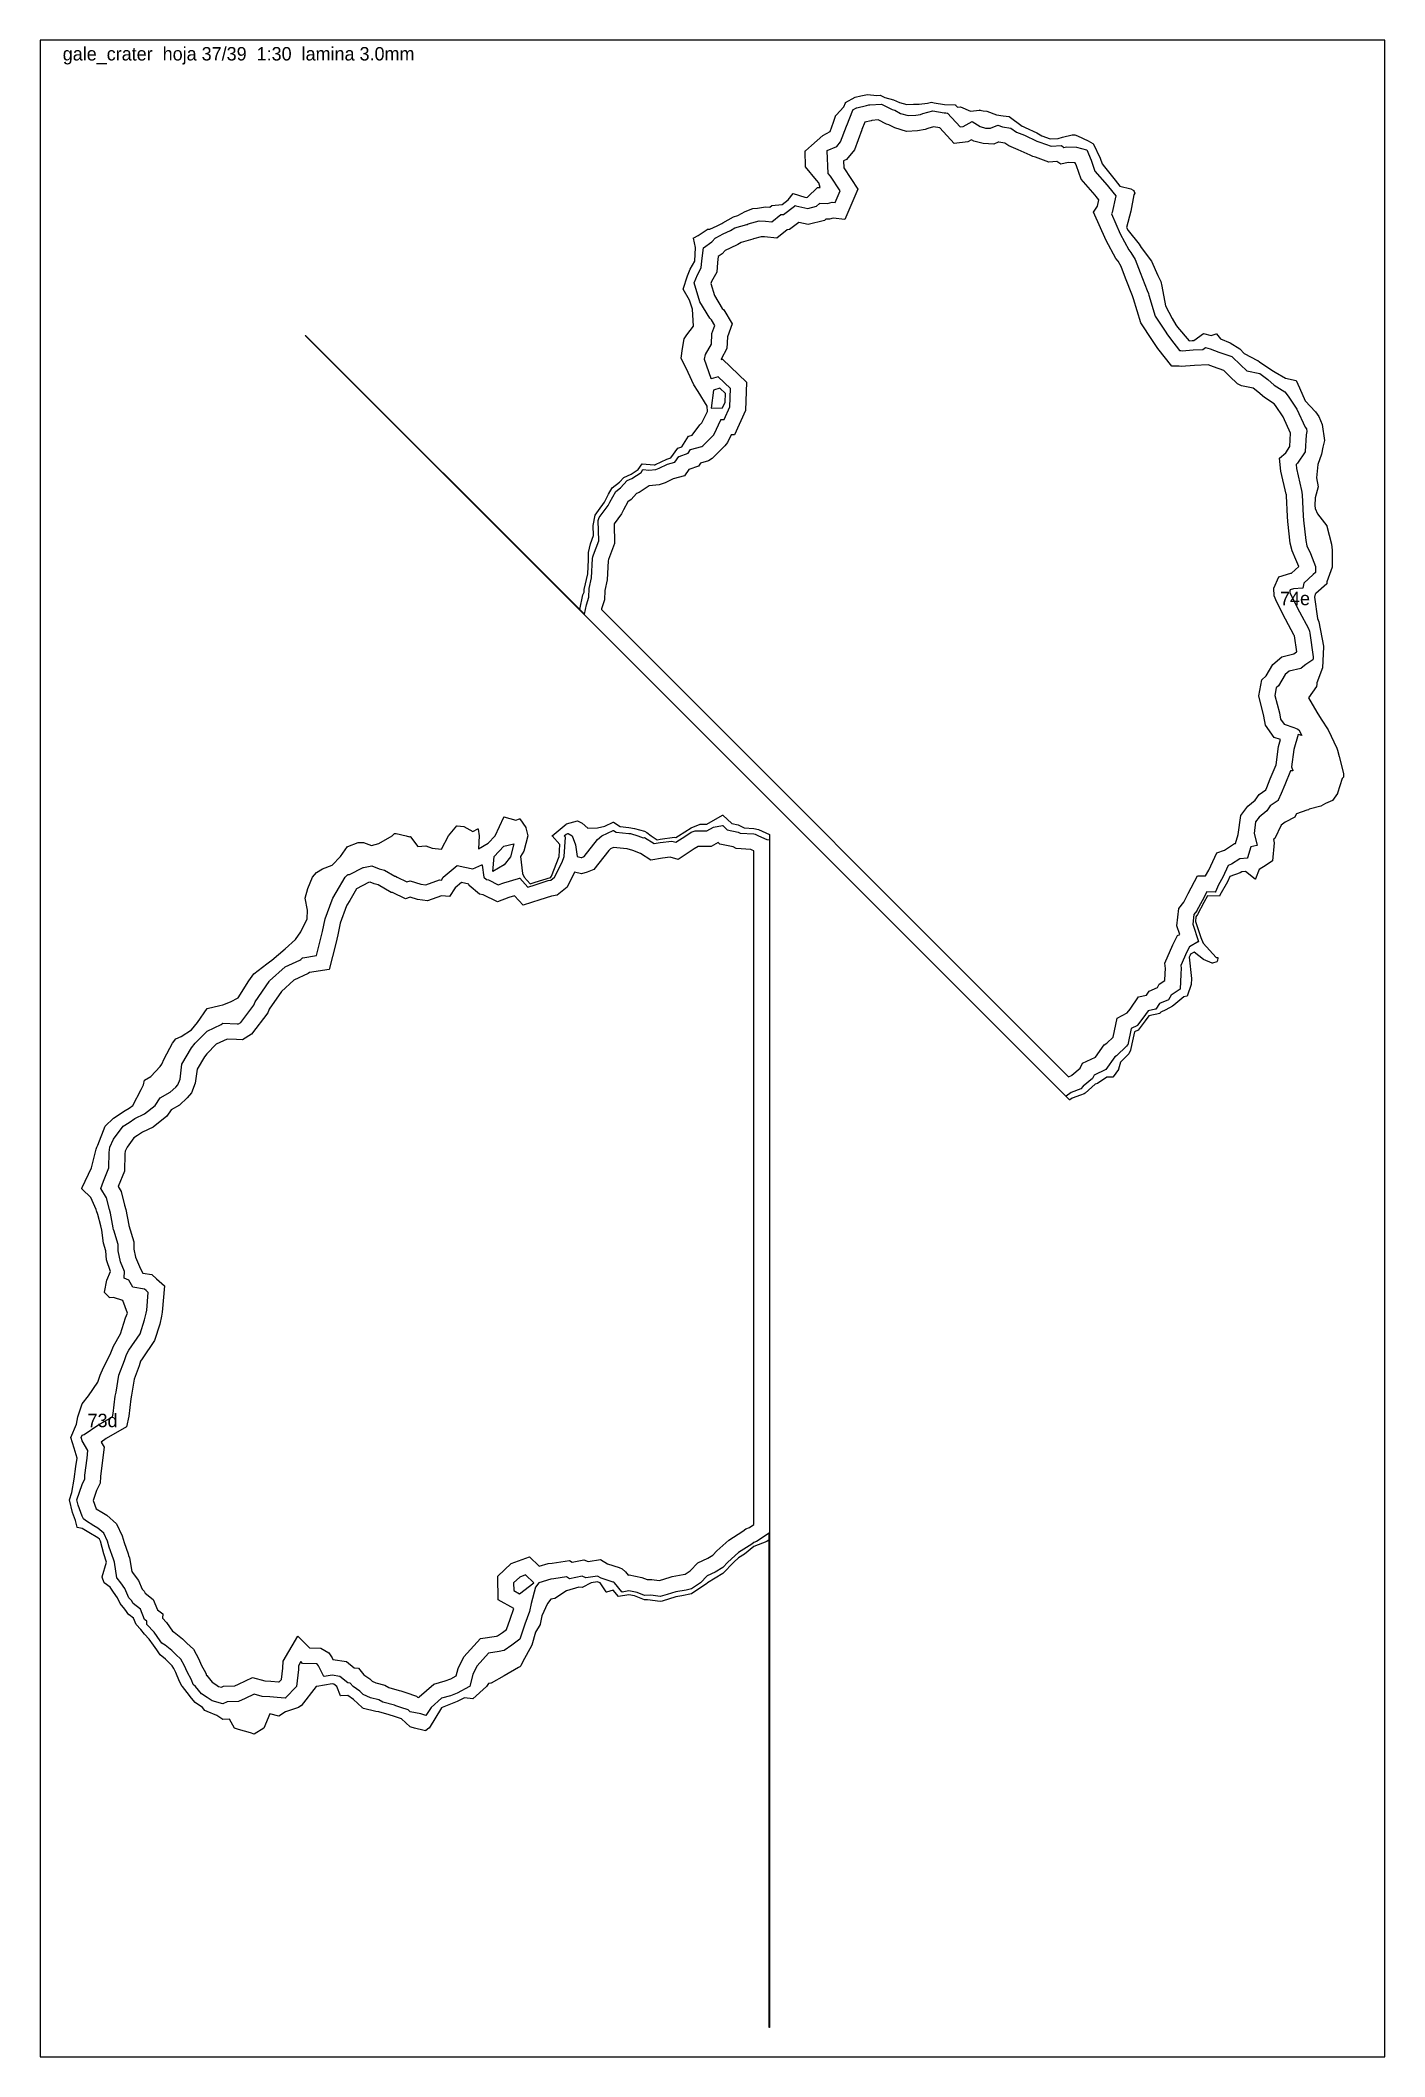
# Model space of a CAD drawing. Header units: millimetres. Extents: x 0 to 600, y 0 to 900.
import ezdxf
from ezdxf.enums import TextEntityAlignment as Align

# ---------------------------------------------------------------- set-up
doc = ezdxf.new("R2010")
doc.units = ezdxf.units.MM
for name, color, linetype in [('CORTE', 1, 'Continuous'), ('GRABADO', 5, 'Continuous'), ('HOJA', 8, 'Continuous')]:
    doc.layers.add(name, color=color, linetype=linetype)

msp = doc.modelspace()

# ---------------------------------------------------------------- texts
at = {"layer": 'GRABADO'}
for s, p in [('74e', (559.99, 650.88)), ('73d', (27.76, 283.97))]:
    msp.add_text(s, height=6, dxfattribs=at).set_placement(p, align=Align.MIDDLE_CENTER)
at = {"layer": 'HOJA'}
msp.add_text('gale_crater  hoja 37/39  1:30  lamina 3.0mm', height=6, dxfattribs=at).set_placement((10, 891))

# ---------------------------------------------------------------- linework, layer by layer
at = {"layer": 'CORTE'}
for points in [[(469.81, 853.93), (469.83, 853.91), (469.83, 853.9), (472.99, 847.4), (472.99, 847.4), (473.88, 844.86), (474.99, 843.6), (475, 843.6), (479.7, 837.6), (481.84, 834.89), (486.74, 833.64), (486.75, 833.64), (487.7, 833.13), (488.09, 832.93), (488.09, 832.92), (488.1, 832.92), (488.11, 832.91), (488.12, 832.89), (488.55, 831.83), (488.56, 831.83), (488.56, 831.82), (488.56, 831.81), (488.56, 831.8), (488.55, 831.78), (488.55, 831.77), (488.03, 830.97), (486.73, 823.76), (486.73, 823.76), (484.74, 816.39), (485.51, 815.17), (490.43, 809.03), (490.43, 809.03), (491.34, 807.5), (495.86, 801.36), (495.86, 801.36), (495.87, 801.36), (498.73, 794.99), (500.03, 792.42), (500.03, 792.42), (500.04, 792.41), (500.52, 790.28), (502.24, 781.52), (505.19, 775.77), (506.84, 773.06), (507.6, 772.01), (512.71, 765.9), (514.01, 766), (514.87, 766.04), (519.15, 769.13), (519.17, 769.14), (519.18, 769.14), (519.19, 769.15), (519.19, 769.15), (519.21, 769.14), (519.21, 769.14), (522.61, 768.18), (524.81, 769.01), (524.81, 769.01), (524.83, 769.01), (524.85, 769.01), (524.85, 769.01), (524.87, 769.01), (524.88, 769), (524.89, 768.99), (526.74, 766.8), (531.05, 765.05), (531.06, 765.05), (531.06, 765.05), (535.3, 762.26), (535.3, 762.26), (537.36, 760.26), (543.22, 757.11), (543.4, 757.08), (543.41, 757.08), (543.42, 757.07), (543.43, 757.07), (544.12, 756.56), (549.66, 752.78), (551.17, 751.95), (555.78, 749.19), (560.45, 748.16), (560.46, 748.16), (560.47, 748.15), (560.48, 748.15), (560.48, 748.15), (560.49, 748.13), (560.5, 748.12), (562.04, 744.94), (562.04, 744.93), (564.49, 739.03), (569.18, 734.12), (570.68, 732.13), (570.68, 732.13), (570.69, 732.11), (572.11, 728.56), (572.11, 728.56), (572.11, 728.55), (573.12, 721.42), (573.12, 721.42), (573.12, 721.4), (572.44, 718.34), (571.84, 715.34), (571.84, 715.34), (570.18, 710.73), (569.58, 704.77), (570.34, 700.75), (570.35, 700.74), (570.35, 700.72), (570.35, 700.72), (570.34, 700.71), (568.97, 695.85), (568.81, 692.41), (568.92, 691.04), (569.98, 688.61), (574.16, 683.23), (574.17, 683.22), (574.18, 683.21), (574.18, 683.2), (576.3, 675.08), (576.3, 675.08), (576.57, 672.49), (576.57, 672.49), (576.64, 664.86), (576.64, 664.85), (576.64, 664.85), (576.64, 664.84), (574.26, 658.35), (574.23, 657.41), (574.23, 657.41), (574.23, 657.39), (574.23, 657.38), (574.22, 657.37), (574.22, 657.36), (574.21, 657.35), (569.34, 653.09), (568.99, 652.75), (568.67, 651.47), (570.01, 641.93), (570.69, 640.43), (570.69, 640.43), (570.69, 640.42), (572.69, 629.59), (572.74, 629.38), (572.74, 629.36), (572.74, 629.36), (572.74, 629.36), (572.73, 629.29), (572.3, 619.91), (572.3, 619.9), (572.3, 619.89), (569.7, 613.21), (569.66, 612.69), (569.61, 611.58), (569.61, 611.58), (569.6, 611.56), (569.6, 611.55), (569.6, 611.55), (565.96, 606.55), (569.7, 600.18), (571.66, 597.01), (574.81, 592.18), (578.6, 584.06), (578.94, 583.2), (579.64, 580.35), (581.63, 572.79), (581.63, 572.78), (581.63, 572.77), (581.63, 571.15), (581.63, 571.15), (581.63, 571.13), (581.62, 571.12), (581.62, 571.12), (581.62, 571.11), (581.61, 571.1), (581.01, 570.5), (579, 563.9), (579, 563.89), (579, 563.88), (576.76, 560.75), (576.75, 560.75), (576.75, 560.74), (576.74, 560.73), (576.73, 560.73), (576.73, 560.73), (573.57, 559.39), (571.48, 558.13), (571.47, 558.12), (571.46, 558.12), (566.28, 556.83), (566.09, 556.58), (566.08, 556.57), (566.07, 556.57), (566.07, 556.56), (566.06, 556.56), (565.22, 556.33), (560.71, 554.8), (559.96, 553.34), (559.96, 553.33), (559.95, 553.33), (559.95, 553.32), (559.94, 553.31), (559.93, 553.31), (555.61, 551.04), (553.79, 549.63), (551.04, 543.79), (551.03, 543.79), (551.03, 543.78), (551.02, 543.77), (550.36, 543.25), (550.68, 541.82), (550.68, 541.81), (550.68, 541.81), (550, 533.77), (549.99, 533.76), (549.99, 533.75), (549.98, 533.74), (549.98, 533.73), (549.97, 533.72), (549.97, 533.72), (547.08, 531.78), (547.08, 531.78), (543.99, 529.86), (542.35, 525.68), (542.35, 525.68), (542.34, 525.67), (542.33, 525.66), (542.33, 525.65), (542.32, 525.65), (542.31, 525.64), (542.3, 525.64), (542.29, 525.64), (542.28, 525.63), (542.27, 525.64), (542.26, 525.64), (542.25, 525.64), (542.24, 525.65), (542.23, 525.65), (537.86, 529.02), (536.22, 528.86), (535.55, 528.41), (535.55, 528.41), (535.54, 528.41), (530.92, 526.81), (529.79, 524.38), (529.79, 524.37), (526.49, 518.46), (526.29, 518.01), (526.29, 518), (526.28, 518), (526.28, 517.99), (526.27, 517.98), (526.25, 517.97), (526.23, 517.97), (520.87, 518.21), (519.29, 515.15), (516.47, 509.76), (516.47, 509.76), (516.46, 509.75), (515.76, 508.83), (515.52, 506.66), (517.93, 499.49), (519, 497.09), (524.78, 490.6), (525.47, 490.56), (525.48, 490.56), (525.49, 490.56), (525.5, 490.55), (525.51, 490.55), (525.51, 490.54), (525.52, 490.54), (525.53, 490.53), (525.54, 490.52), (525.54, 490.5), (525.54, 490.49), (525.54, 490.48), (525.43, 489.33), (525.43, 489.32), (525.43, 489.31), (525.06, 488.67), (525.06, 488.66), (525.05, 488.65), (525.04, 488.65), (525.03, 488.64), (523.1, 488.03), (523.09, 488.02), (523.09, 488.02), (523.07, 488.02), (523.06, 488.03), (519.18, 489.77), (519.18, 489.78), (519.17, 489.78), (514.98, 493.01), (513.33, 492.06), (513.15, 491.72), (512.72, 490.75), (513.85, 481.2), (513.85, 481.19), (513.67, 478.6), (513.67, 478.59), (513.66, 478.59), (511.8, 473.35), (511.79, 473.34), (511.78, 473.33), (511.78, 473.33), (511.77, 473.32), (511.76, 473.32), (511.75, 473.31), (510.36, 473.02), (505.9, 469.35), (505.33, 468.95), (505.32, 468.94), (502.34, 467.25), (502.34, 467.25), (500.09, 466.26), (499.7, 465.71), (499.7, 465.71), (499.69, 465.7), (499.68, 465.7), (499.68, 465.69), (499.67, 465.69), (499.66, 465.69), (494.69, 464.62), (493.17, 462.4), (493.16, 462.4), (489.97, 458.25), (489.97, 458.25), (489.96, 458.24), (488.3, 457.4), (487.2, 452.13), (487.2, 452.13), (486.56, 449.32), (486.56, 449.31), (485.87, 447.61), (485.86, 447.6), (485.85, 447.59), (485.85, 447.59), (482.08, 443.92), (481.22, 440.71), (481.22, 440.7), (481.21, 440.69), (478.83, 437.3), (478.82, 437.3), (478.81, 437.28), (478.8, 437.28), (478.78, 437.27), (478.77, 437.27), (476.04, 437.17), (471.82, 434.41), (471.81, 434.4), (470.86, 434.09), (466.29, 430.1), (466.29, 430.1), (465.85, 429.83), (465.84, 429.82), (464.28, 429.2), (460.51, 427.77), (459.48, 427.04), (459.48, 427.04), (459.47, 427.03), (459.46, 427.03), (459.45, 427.03), (459.44, 427.02), (459.42, 427.03), (459.41, 427.03), (459.4, 427.04), (459.39, 427.04), (118.51, 767.92), (118.24, 768.19), (118.35, 768.29), (240.74, 645.9), (242.14, 652.53), (242.14, 652.54), (242.65, 653.69), (242.77, 654.81), (242.77, 654.81), (244.38, 661.81), (244.66, 668.13), (244.59, 671.45), (244.59, 671.46), (245.51, 675.31), (246.9, 679.01), (246.8, 683.35), (246.8, 683.36), (246.8, 683.37), (247.68, 688.09), (247.68, 688.1), (247.68, 688.11), (247.69, 688.11), (249.05, 690.17), (251.76, 693.9), (253.64, 697.46), (255.22, 700.29), (255.22, 700.3), (255.23, 700.31), (258.53, 702.79), (260.47, 704.93), (260.48, 704.93), (260.49, 704.94), (263.67, 706.31), (266.84, 708.42), (268.62, 710.95), (268.63, 710.96), (268.65, 710.97), (268.66, 710.97), (268.67, 710.97), (268.67, 710.97), (268.68, 710.97), (273.93, 710.5), (274.35, 710.53), (274.55, 710.6), (279.59, 713.11), (279.59, 713.12), (279.6, 713.12), (281.38, 713.61), (284.51, 717.92), (284.51, 717.92), (284.52, 717.93), (284.52, 717.93), (284.52, 717.94), (284.53, 717.94), (284.54, 717.94), (286.28, 718.57), (289.36, 723.31), (289.37, 723.32), (289.38, 723.33), (289.39, 723.34), (289.4, 723.34), (289.41, 723.34), (290.96, 723.75), (294.29, 728.34), (294.29, 728.34), (295.2, 729.33), (297.79, 734.37), (297.56, 736.75), (293.64, 743.25), (291.74, 746.28), (291.74, 746.28), (289.08, 751.8), (286.01, 758.15), (286.01, 758.16), (286, 758.18), (286, 758.19), (286.65, 762.51), (286.65, 762.51), (287.37, 766.69), (287.37, 766.69), (287.38, 766.7), (287.38, 766.71), (287.38, 766.72), (288.6, 768.59), (291.49, 772.44), (291.08, 780.02), (289.77, 783.97), (286.88, 788.88), (286.87, 788.88), (286.87, 788.9), (286.87, 788.92), (286.87, 788.93), (288.78, 794.87), (288.78, 794.87), (290.09, 797.85), (290.09, 797.86), (292.05, 801.45), (292.44, 807.58), (291.57, 811.75), (291.57, 811.76), (291.57, 811.77), (291.57, 811.77), (291.57, 811.78), (291.58, 811.79), (291.59, 811.81), (291.59, 811.82), (291.6, 811.83), (293.63, 812.91), (297.67, 815.63), (297.68, 815.63), (297.7, 815.64), (297.7, 815.64), (298.88, 815.69), (302.03, 817.2), (304.12, 818.25), (304.12, 818.25), (304.65, 818.51), (309.33, 821.19), (309.34, 821.19), (309.34, 821.19), (309.35, 821.19), (311.29, 821.74), (314.61, 823.66), (314.62, 823.67), (317.94, 824.96), (317.94, 824.96), (317.95, 824.96), (317.96, 824.96), (320.07, 825.02), (323.65, 825.71), (323.65, 825.71), (323.66, 825.71), (325.61, 825.5), (326.5, 826.21), (326.51, 826.22), (326.52, 826.22), (326.53, 826.23), (326.54, 826.23), (326.54, 826.23), (331.07, 826.66), (333.83, 828.73), (335.95, 831.67), (335.96, 831.68), (335.97, 831.68), (335.97, 831.69), (335.98, 831.69), (336, 831.7), (336.01, 831.7), (336.02, 831.7), (341.14, 830.06), (341.89, 829.91), (342.41, 830.04), (346.85, 834.27), (346.85, 834.28), (346.86, 834.28), (346.87, 834.29), (346.88, 834.29), (346.89, 834.29), (347.99, 834.27), (347.45, 836.35), (346.37, 837.52), (346.36, 837.53), (341.56, 843.55), (341.56, 843.56), (341.55, 843.57), (341.55, 843.59), (341.42, 850.64), (341.42, 850.65), (341.42, 850.66), (341.42, 850.67), (341.43, 850.68), (341.43, 850.69), (341.44, 850.7), (344.19, 853.07), (346.76, 855.25), (349.2, 857.45), (349.21, 857.45), (349.21, 857.45), (352.5, 859.34), (353.94, 863.5), (353.94, 863.5), (355.11, 866.56), (355.11, 866.57), (355.12, 866.58), (358.62, 870.3), (359.35, 872.17), (359.36, 872.18), (359.36, 872.19), (359.37, 872.2), (359.38, 872.2), (359.38, 872.21), (363.66, 874.69), (363.67, 874.7), (366.23, 875.25), (366.23, 875.25), (369.15, 875.81), (369.15, 875.81), (369.15, 875.81), (369.16, 875.81), (373.39, 875.44), (374.82, 875.53), (374.83, 875.53), (374.83, 875.53), (374.84, 875.53), (374.85, 875.52), (376.86, 874.52), (380.77, 873.4), (383.4, 872.32), (386.67, 871.35), (389.72, 871.5), (389.72, 871.5), (392.26, 871.49), (396.02, 871.88), (397.75, 872.34), (397.76, 872.34), (397.78, 872.34), (398.94, 872.15), (403.55, 871.31), (408.4, 871.15), (408.4, 871.15), (408.41, 871.15), (408.42, 871.14), (408.43, 871.14), (408.43, 871.13), (408.44, 871.13), (409.36, 870.15), (410.63, 870.29), (410.64, 870.29), (410.65, 870.29), (410.66, 870.29), (410.66, 870.29), (415.21, 868.42), (419.24, 868.9), (419.25, 868.91), (419.26, 868.9), (419.26, 868.9), (419.26, 868.9), (420.82, 868.48), (422.4, 868.4), (422.4, 868.4), (422.41, 868.4), (422.41, 868.4), (426.7, 866.77), (429.74, 866.29), (432.43, 865.94), (432.44, 865.94), (432.45, 865.93), (432.46, 865.93), (438.28, 861.7), (438.69, 861.54), (439.53, 861.15), (444.72, 858.65), (444.73, 858.65), (447.01, 857.34), (450.71, 855.98), (454.28, 856.21), (456.2, 856.73), (460.52, 857.81), (460.53, 857.81), (460.54, 857.81), (461.7, 857.77), (461.71, 857.77), (461.71, 857.77), (462.95, 857.43), (462.96, 857.43), (462.96, 857.43), (467.71, 855.21), (467.72, 855.21), (469.8, 853.93), (469.81, 853.93)], [(461.41, 845.39), (458.74, 845.48), (455.46, 844.65), (453.72, 845.88), (450.14, 845.65), (444.09, 847.88), (443.02, 848.11), (441.75, 848.7), (436.44, 851.18), (432.23, 852.89), (430.49, 854.15), (427.77, 854.5), (427.55, 854.58), (425.5, 853.66), (420.8, 853.89), (416.64, 855.01), (415.66, 855.62), (413.99, 854.71), (407.9, 854.01), (401.41, 860.93), (398.63, 861.38), (396.07, 860.7), (394.86, 860.2), (391.5, 859.6), (386.52, 859.36), (381.32, 860.9), (378.71, 862.28), (377.6, 862.63), (373.95, 864.44), (371.16, 864.27), (370.83, 864.13), (368.05, 863.54), (366.72, 860.15), (366.71, 860.08), (363.35, 851.07), (359.81, 846.79), (358.42, 846.21), (358.56, 843.15), (364.93, 833.6), (359.13, 819.97), (353.88, 820.62), (352.16, 820.18), (350.6, 820.2), (349.99, 819.62), (342.73, 817.78), (338.49, 818.67), (334.33, 815.56), (333.29, 815.45), (328.66, 811.75), (323.16, 812.33), (321.74, 812.35), (318.36, 811.42), (318.04, 811.24), (312.76, 809.75), (311.29, 808.9), (307.85, 807.28), (305.63, 806.16), (304.28, 804.75), (302.53, 803.46), (302.16, 800.81), (301.88, 796.52), (299.61, 792.34), (299.25, 791.45), (300.85, 786.15), (304.31, 780.36), (304.99, 779.73), (308.74, 773.49), (306.71, 767.71), (306.46, 762.41), (303.81, 757.66), (303.86, 757.51), (304.45, 757.67), (315.12, 747.48), (314.76, 734.79), (309.81, 723.96), (308.29, 723.89), (306.74, 720.52), (305.52, 719), (305.22, 718.77), (300.34, 713.79), (299.81, 713.38), (298.22, 712.25), (294.61, 711.29), (293.72, 709.93), (289.43, 708.38), (287.46, 705.67), (282.43, 704.27), (278.93, 702.53), (276.13, 701.53), (271.76, 701.17), (267.3, 698.21), (266.07, 697.68), (263.64, 695), (262.25, 693.96), (260.3, 690.46), (259.32, 688.59), (256.08, 684.13), (256.28, 675.47), (253.56, 668.22), (253.4, 667.65), (253.4, 667.65), (253.02, 659.18), (251.93, 654.41), (251.78, 650.3), (250.5, 646.28), (250.42, 645.91), (458.92, 437.41), (460.22, 437.9), (460.44, 438.16), (464.04, 441.16), (465.19, 443.38), (470.91, 446.11), (474.79, 451.57), (476.06, 452.33), (478.85, 455.03), (480.64, 463.61), (485.09, 465.87), (486.42, 467.6), (490.17, 473.06), (493.67, 473.83), (494.94, 475.64), (498.54, 477.24), (499.39, 478.75), (501.87, 480.36), (502, 483.53), (502.15, 485.71), (501.87, 488.12), (505.38, 496.21), (507.6, 500.39), (508.54, 500.95), (507.27, 504.76), (508.1, 512.45), (510.3, 515.31), (512.31, 519.15), (516.43, 527.13), (520.07, 527.01), (521.51, 529.59), (525.12, 537.38), (528.57, 538.58), (532.99, 541.5), (533.45, 541.55), (534.63, 545.45), (534.6, 545.55), (535.74, 553.98), (539, 558.17), (542.15, 560.79), (543.93, 563.42), (546.94, 565.46), (547.4, 566.49), (548.95, 570.35), (551.51, 576.65), (552.61, 584.82), (553.47, 587.91), (550.72, 588.83), (546.84, 594.26), (546.14, 598.33), (543.78, 607.37), (545.24, 614.62), (547.18, 616.35), (550.13, 621.44), (554.11, 624.77), (559.43, 626.09), (560.65, 627.02), (560.76, 627.1), (559.76, 634.16), (559.67, 634.38), (555.8, 641.62), (551.89, 649.29), (550.75, 652), (550.56, 655.54), (552.72, 660.55), (558.11, 662.18), (558.46, 662.2), (561.64, 665.14), (560.4, 668.28), (558.67, 672.11), (557.88, 675.52), (556.72, 685.24), (556.63, 687.42), (556.18, 696.67), (556.13, 697.27), (556.08, 697.49), (553.73, 707.73), (553.02, 713.52), (555.84, 715.91), (557.64, 718.7), (558.03, 724.65), (554.73, 731.95), (551.32, 736.93), (550.64, 737.78), (546.37, 740.53), (543.42, 743.14), (541.32, 744.68), (536.11, 745.76), (534.29, 746.73), (530.78, 750.15), (528.16, 752.68), (523.63, 754.23), (521.26, 755.14), (515.05, 754.83), (509.18, 754.37), (508.3, 754.56), (504.97, 754.52), (498.8, 762.51), (496.93, 765.11), (496.38, 766.01), (491.17, 773.83), (487.88, 784.56), (487.78, 785.06), (487.49, 785.89), (484.39, 793.85), (482.35, 799.08), (480.99, 801.36), (480.01, 802.59), (475.68, 810.58), (470.07, 823.37), (471.85, 825.95), (472.44, 828.81), (471.25, 830.32), (470.76, 830.93), (464.51, 838.04), (462.45, 843.93), (461.88, 845.26), (461.41, 845.39)], [(303.25, 744.68), (300.42, 743.86), (299.4, 735.88), (304.47, 735.99), (305.65, 738.56), (305.75, 742.29), (303.25, 744.68)], [(15.82, 263.36), (15.82, 263.36), (16.49, 267.09), (15.1, 271.63), (13.66, 276.34), (13.66, 276.35), (13.66, 276.36), (13.66, 276.38), (16.15, 282.32), (16.78, 285.63), (16.78, 285.63), (18.64, 291.42), (18.65, 291.43), (18.66, 291.44), (21.51, 294.92), (25.62, 301.03), (26.67, 304.16), (26.68, 304.17), (28.24, 307.65), (28.24, 307.65), (31.15, 313.43), (32.59, 317.07), (35.71, 322.69), (37.96, 329.81), (37.96, 329.82), (38.94, 331.92), (36.89, 337.55), (32.65, 338.85), (30.91, 338.78), (30.9, 338.78), (30.9, 338.78), (30.89, 338.78), (30.87, 338.79), (30.86, 338.79), (30.86, 338.8), (30.85, 338.8), (28.63, 341.12), (28.63, 341.13), (28.62, 341.14), (28.61, 341.15), (28.61, 341.16), (28.61, 341.17), (28.61, 341.19), (29.69, 346.61), (29.69, 346.62), (31.35, 350.44), (29.54, 355.62), (29.53, 355.63), (29.19, 359.69), (28.21, 363.13), (28.21, 363.14), (27.43, 368.95), (27.06, 370.87), (25.61, 375.91), (25.12, 377.54), (24.97, 378.2), (22.6, 383.42), (18.66, 387.26), (18.66, 387.26), (18.66, 387.27), (18.6, 387.35), (18.51, 387.42), (18.5, 387.43), (18.5, 387.44), (18.49, 387.45), (18.48, 387.47), (18.48, 387.48), (18.48, 387.49), (18.48, 387.5), (18.49, 387.51), (18.64, 387.92), (18.65, 387.92), (22.9, 396.77), (24.88, 405.04), (24.88, 405.05), (25.27, 406.03), (25.62, 406.84), (29, 415.3), (29, 415.3), (29.01, 415.31), (32.61, 418.92), (32.61, 418.93), (32.61, 418.93), (37.92, 422.38), (37.92, 422.38), (39.59, 423.44), (41.29, 424.58), (44.97, 431.74), (46.05, 433.81), (46.53, 435.88), (46.53, 435.88), (46.53, 435.89), (46.54, 435.91), (46.55, 435.92), (46.56, 435.93), (46.56, 435.93), (49.27, 437.46), (53.51, 442.01), (54.16, 443.08), (55.23, 445.38), (55.23, 445.38), (59.06, 452.34), (59.06, 452.35), (60.48, 454.33), (60.49, 454.34), (60.5, 454.35), (60.5, 454.35), (62.79, 455.41), (67.46, 458.32), (70.19, 461.61), (74.42, 467.86), (74.42, 467.87), (74.43, 467.87), (74.44, 467.88), (74.45, 467.89), (74.46, 467.89), (80.12, 469.16), (81.43, 469.45), (84.88, 470.9), (88.37, 472.59), (93.09, 480.13), (95.33, 483.39), (95.34, 483.4), (95.34, 483.4), (101.1, 487.78), (102.29, 488.69), (102.29, 488.7), (103.27, 489.41), (109.29, 494.56), (113.85, 498.66), (116.24, 502.02), (119.06, 507.89), (119.17, 511.77), (118.27, 517.12), (118.27, 517.14), (119.46, 521.44), (119.46, 521.44), (121.4, 526.42), (121.41, 526.43), (123.22, 528.6), (123.22, 528.61), (123.24, 528.62), (126.01, 530.13), (130.2, 531.81), (133.98, 535.7), (137.16, 540.12), (137.17, 540.13), (137.18, 540.14), (137.18, 540.14), (137.19, 540.14), (141.92, 542), (141.92, 542.01), (141.94, 542.01), (144.19, 542.01), (144.2, 542.01), (144.21, 542.01), (144.21, 542.01), (147.86, 540.6), (151.13, 541.55), (157, 544.97), (158.08, 546.02), (158.09, 546.02), (158.09, 546.02), (158.11, 546.03), (158.12, 546.03), (158.12, 546.03), (158.13, 546.03), (158.14, 546.03), (158.83, 545.9), (163.34, 544.98), (163.35, 544.98), (164.73, 544.49), (165.09, 544.57), (165.09, 544.57), (165.11, 544.57), (165.12, 544.57), (165.12, 544.57), (165.13, 544.57), (165.14, 544.57), (165.15, 544.56), (165.16, 544.55), (165.16, 544.55), (168.51, 540.21), (172.07, 540.39), (172.08, 540.39), (172.09, 540.39), (174.82, 539.35), (179, 538.98), (182.2, 544.95), (182.21, 544.96), (182.21, 544.96), (185.96, 549.42), (185.96, 549.43), (185.97, 549.43), (185.98, 549.44), (185.99, 549.44), (186, 549.44), (186, 549.44), (186.01, 549.44), (186.02, 549.44), (189.06, 549.02), (189.07, 549.02), (189.07, 549.02), (189.08, 549.02), (189.09, 549.02), (192.98, 546.87), (195.24, 548.02), (195.25, 548.02), (195.25, 548.02), (195.26, 548.02), (195.26, 548.02), (195.28, 548.02), (195.28, 548.02), (195.29, 548.02), (195.3, 548.02), (195.31, 548.01), (195.32, 548.01), (195.33, 548), (195.33, 547.99), (195.34, 547.98), (195.34, 547.97), (195.82, 544.92), (195.82, 544.92), (195.82, 544.91), (195.6, 539.16), (199.91, 541.58), (203.07, 544.95), (206.86, 553.33), (206.86, 553.34), (206.86, 553.34), (206.86, 553.35), (206.87, 553.36), (206.88, 553.36), (206.89, 553.37), (206.9, 553.37), (206.91, 553.37), (206.93, 553.37), (206.93, 553.37), (206.94, 553.37), (212.16, 551.94), (213.87, 552.52), (213.88, 552.52), (213.89, 552.52), (213.9, 552.52), (213.91, 552.52), (213.92, 552.52), (213.93, 552.51), (213.94, 552.51), (213.95, 552.49), (216.68, 548.58), (216.68, 548.58), (216.69, 548.57), (216.69, 548.55), (217.57, 544.93), (217.57, 544.92), (217.57, 544.9), (215.79, 538.05), (215.79, 538.04), (215.78, 538.04), (214.36, 535.64), (215.27, 528.13), (215.96, 526.43), (218.64, 523.49), (220.84, 524.19), (227.73, 526.35), (227.73, 526.35), (227.74, 526.35), (227.81, 526.36), (227.91, 526.44), (228.15, 526.93), (231.51, 535.67), (231.82, 541.02), (228.38, 544.86), (228.37, 544.87), (228.37, 544.87), (228.37, 544.88), (228.36, 544.89), (228.36, 544.9), (228.36, 544.92), (228.37, 544.94), (228.37, 544.95), (228.38, 544.96), (234.76, 550.19), (234.76, 550.2), (234.78, 550.21), (239.75, 551.57), (239.76, 551.57), (239.77, 551.57), (239.78, 551.57), (239.79, 551.57), (239.8, 551.57), (241.82, 550.52), (241.82, 550.52), (241.82, 550.52), (244.35, 548.37), (248.74, 548.49), (251.88, 549.18), (255.69, 550.98), (255.71, 550.99), (255.72, 550.99), (255.73, 550.99), (255.73, 550.99), (255.74, 550.99), (255.76, 550.98), (258.78, 549.02), (262.7, 548.64), (265.13, 548.21), (265.14, 548.21), (269.68, 546.96), (269.69, 546.95), (270.75, 546.37), (270.75, 546.37), (272.59, 544.97), (275.31, 543.21), (276.62, 543.46), (276.62, 543.46), (283.08, 544.3), (283.09, 544.3), (283.1, 544.3), (283.59, 544.14), (284.84, 544.95), (284.84, 544.95), (290.53, 548.55), (290.54, 548.55), (294.47, 550.2), (294.48, 550.2), (294.49, 550.2), (294.5, 550.2), (297.52, 550.16), (304.41, 554.14), (304.41, 554.15), (304.43, 554.15), (304.5, 554.16), (304.51, 554.17), (304.53, 554.17), (304.54, 554.16), (304.55, 554.16), (304.56, 554.15), (304.56, 554.15), (308.61, 550.37), (311.5, 549.77), (311.51, 549.77), (314.12, 548.46), (318.46, 548.16), (318.46, 548.16), (320.5, 547.68), (320.5, 547.68), (320.51, 547.68), (325.46, 545.55), (325.46, 545.55), (325.47, 545.55), (325.48, 545.54), (325.48, 545.53), (325.49, 545.53), (325.49, 545.52), (325.5, 545.51), (325.5, 545.5), (325.5, 545.49), (325.5, 13.38), (325.5, 13), (325.35, 13), (325.35, 230.74), (324.2, 229.99), (324.19, 229.98), (318.49, 227.73), (314.24, 224.33), (314.23, 224.32), (311.53, 222.63), (309.46, 220.74), (304.57, 215.62), (304.56, 215.61), (297.81, 211.47), (297.58, 211.32), (297.41, 211.23), (290.61, 206.58), (290.61, 206.58), (290.6, 206.57), (290.59, 206.57), (286.26, 205.69), (286.26, 205.69), (283.62, 205.27), (277.55, 203.39), (276.65, 203.14), (276.65, 203.14), (276.64, 203.14), (276.63, 203.14), (276.62, 203.14), (270.97, 203.94), (269.66, 203.88), (269.65, 203.88), (269.64, 203.88), (265.25, 205.63), (262.69, 206.14), (258.1, 205.34), (258.09, 205.34), (258.07, 205.34), (258.06, 205.34), (258.04, 205.35), (258.03, 205.36), (258.03, 205.36), (255.69, 208.17), (252.67, 207.38), (252.66, 207.38), (252.64, 207.38), (252.62, 207.39), (252.6, 207.4), (252.6, 207.41), (252.59, 207.41), (249.93, 211.47), (248.97, 211.79), (248.96, 211.79), (248.73, 211.92), (245.83, 211.46), (241.81, 209.48), (241.8, 209.48), (241.8, 209.48), (241.79, 209.48), (241.78, 209.48), (240.37, 209.58), (234.84, 207.87), (229.66, 204.58), (229.65, 204.57), (229.65, 204.57), (229.64, 204.57), (227.88, 204.19), (226.36, 202.23), (223.84, 196.84), (223.07, 192.99), (223.07, 192.98), (223.06, 192.97), (220.94, 189.44), (219.37, 183.72), (219.37, 183.71), (215.19, 176.09), (214.48, 174.46), (214.48, 174.44), (214.47, 174.44), (214.46, 174.43), (213.94, 174.07), (213.39, 173.69), (213.39, 173.69), (206.96, 170.03), (201.15, 166.71), (201.14, 166.71), (201.14, 166.7), (201.14, 166.7), (200, 166.51), (199.18, 165.19), (199.18, 165.18), (193.04, 159.76), (193.03, 159.76), (193.02, 159.75), (193.01, 159.75), (193, 159.74), (192.99, 159.74), (192.98, 159.74), (189.26, 160.19), (186.05, 158.54), (186.04, 158.54), (179.28, 155.9), (179.1, 155.72), (173.47, 146.67), (173.47, 146.66), (173.46, 146.66), (173.46, 146.65), (172.12, 145.52), (172.12, 145.51), (172.1, 145.5), (172.08, 145.5), (172.06, 145.5), (171.32, 145.65), (171.32, 145.65), (167.01, 146.63), (167.01, 146.63), (165.44, 147.11), (165.09, 147.18), (165.08, 147.18), (165.07, 147.18), (165.06, 147.19), (165.05, 147.19), (161.18, 150.75), (158.11, 151.83), (155.62, 152.59), (151.14, 153.85), (149.76, 154.05), (149.76, 154.05), (144.18, 155.45), (144.18, 155.45), (143.89, 155.53), (143.88, 155.53), (143.87, 155.54), (143.86, 155.54), (143.85, 155.55), (143.58, 155.92), (139.83, 159.44), (137.2, 161.23), (134.1, 161.01), (134.1, 161.01), (134.08, 161.01), (134.07, 161.01), (134.07, 161.01), (134.05, 161.02), (134.04, 161.03), (134.04, 161.04), (134.03, 161.05), (134.03, 161.05), (132.3, 165.18), (131.03, 166.23), (130.25, 166.35), (123.35, 165.23), (123.35, 165.23), (123.34, 165.23), (123.32, 165.23), (123.32, 165.23), (123.31, 165.23), (123.3, 165.24), (123.3, 165.24), (123.29, 165.25), (123.28, 165.25), (123.27, 165.26), (123.26, 165.3), (123.14, 165.18), (116.36, 156.56), (116.35, 156.56), (116.35, 156.56), (116.34, 156.55), (115.24, 155.9), (115.23, 155.9), (115.22, 155.9), (109.37, 153.87), (106.46, 152.03), (106.45, 152.02), (106.44, 152.02), (106.43, 152.02), (106.42, 152.02), (106.41, 152.02), (106.4, 152.02), (102.41, 153.05), (99.76, 146.68), (99.75, 146.67), (99.74, 146.65), (99.73, 146.65), (95.43, 143.99), (95.41, 143.99), (95.4, 143.98), (95.38, 143.98), (95.37, 143.99), (93.84, 144.61), (88.4, 145.97), (88.39, 145.98), (88.39, 145.98), (88.05, 146.19), (86.72, 146.64), (86.72, 146.64), (86.71, 146.64), (86.7, 146.65), (86.69, 146.65), (86.69, 146.66), (86.68, 146.67), (84.45, 150.67), (81.45, 150.56), (81.44, 150.56), (81.43, 150.56), (81.42, 150.56), (78.74, 152.35), (74.45, 154.12), (73.41, 154.51), (73.41, 154.52), (73.4, 154.52), (73.38, 154.53), (72.35, 155.91), (69.11, 158.09), (69.11, 158.1), (69.1, 158.1), (67.45, 160.07), (65.53, 162.62), (63.38, 165.18), (63.37, 165.19), (62.14, 167.41), (62.14, 167.41), (60.47, 171.42), (59.61, 173.3), (58.85, 174.44), (55.82, 177.49), (53.52, 179.35), (53.51, 179.36), (53.51, 179.37), (51.96, 181.65), (50.44, 183.71), (48.58, 186.41), (46.54, 188.58), (44.83, 190.68), (42.73, 192.96), (42.72, 192.97), (41.6, 195.66), (39.58, 197.25), (39.58, 197.25), (39.57, 197.26), (37.7, 199.74), (35.65, 202.23), (35.65, 202.23), (34.5, 204.77), (32.59, 207.4), (31.2, 209.61), (28.55, 211.47), (28.54, 211.48), (28.53, 211.49), (28.52, 211.5), (27.58, 214.1), (27.57, 214.11), (27.57, 214.13), (27.57, 214.14), (27.57, 214.15), (29.59, 220.79), (28.33, 224.38), (26.8, 230.03), (26.36, 230.98), (25.64, 231.61), (21.63, 233.91), (21.63, 233.91), (18.69, 235.68), (16.44, 236.24), (16.43, 236.24), (16.42, 236.25), (16.42, 236.25), (16.4, 236.27), (16.39, 236.28), (16.39, 236.29), (15.68, 239.29), (14.38, 242.88), (14.38, 242.88), (13, 248.56), (13, 248.57), (13, 248.58), (13, 248.59), (13, 248.6), (14.13, 251.86), (15.05, 257.84), (15.82, 263.36)], [(28.47, 272.07), (27.78, 266.27), (26.89, 258.89), (26.71, 256.05), (25.13, 252.77), (23.56, 248.21), (23.57, 248.2), (24.9, 244.53), (27.47, 242.99), (29.74, 241.69), (34.07, 237.88), (36.59, 232.43), (37.36, 229.56), (39.18, 224.4), (39.42, 223.73), (39.85, 222.71), (40.85, 216.5), (41.48, 215.68), (43.77, 212.52), (45.5, 208.68), (46.31, 207.78), (46.83, 206.88), (50.39, 204.08), (52.31, 199.51), (54.62, 197.67), (54.58, 195.67), (56.31, 193.82), (59.03, 189.89), (59.75, 189.46), (63.4, 186.51), (65.33, 184.57), (68.33, 181.84), (70.7, 177.48), (71.78, 174.88), (73.87, 171.12), (74.2, 170.14), (74.27, 170.08), (76.71, 167.16), (78.3, 166.09), (79.51, 165.3), (80.9, 164.94), (81.76, 165.32), (86.85, 165.48), (88.48, 166.2), (94.7, 169.23), (100.18, 167.74), (102.82, 167.6), (106.23, 167.33), (106.6, 167.3), (107.61, 168.35), (108.18, 173.41), (108.31, 176.5), (114.88, 187.71), (120.11, 182.44), (125.26, 182.32), (128.69, 180.28), (130.18, 178.01), (130.57, 177.25), (136.59, 176.39), (140.04, 173.55), (141.97, 173.34), (144.37, 170.38), (146.99, 168.6), (148.07, 167.58), (149.75, 166.84), (153.78, 165.77), (155.57, 164.77), (160.21, 163.51), (160.94, 163.25), (163.14, 162.52), (167.84, 160.87), (168.34, 160.42), (168.97, 160.3), (169.13, 160.55), (175.62, 166.26), (180.75, 167.76), (183.16, 168.7), (185.63, 169.99), (186.46, 173.19), (189.08, 178.42), (196.48, 186.66), (203.53, 187.67), (204.11, 187.8), (206.33, 189.36), (208.06, 190.65), (209.68, 195.29), (211.34, 200.02), (204.4, 203.85), (204.16, 214.45), (210.16, 220.12), (218.25, 223.13), (222.69, 218.89), (226.62, 220.16), (228.51, 220.23), (236.12, 221.45), (237.38, 220.73), (242.6, 221.83), (244.49, 220.95), (250.05, 221.84), (253.21, 220.05), (258.31, 218.35), (259.72, 217.68), (261.18, 216.44), (262.4, 214.99), (262.78, 215.06), (268.42, 213.92), (270.84, 212.96), (272.87, 213.06), (276.16, 212.6), (277.78, 213.05), (282.03, 214.37), (286.93, 215.15), (287.82, 215.33), (290.03, 216.84), (293.46, 220.43), (297.89, 222.45), (300.13, 223.83), (301.96, 225.74), (307.28, 230.6), (313.56, 234.54), (314.94, 235.64), (316.44, 236.24), (318.5, 237.58), (318.5, 538.21), (317.7, 538.57), (317.07, 538.84), (310.52, 539.29), (309.19, 539.96), (303.26, 541.19), (302.46, 541.92), (299.36, 540.13), (293.66, 540.21), (291.88, 539.08), (284.62, 534.33), (281.15, 535.46), (277.71, 535.01), (272.53, 534.05), (267.91, 537), (264.49, 538.33), (261.86, 539.06), (261.76, 539.08), (255.8, 539.66), (254.53, 539.06), (253.78, 538.41), (247.07, 529.89), (244.07, 528.71), (241.51, 527.93), (238.48, 528.75), (235.09, 521.94), (230.67, 518.39), (228.17, 518.06), (222.95, 516.43), (215.46, 514.04), (211.69, 518.09), (209.05, 517.34), (204, 515.49), (197.7, 518.54), (196.07, 518.87), (191.33, 522.77), (191.25, 523.38), (187.98, 524.14), (187.94, 524.15), (185.12, 521.77), (182.57, 517.78), (178.99, 518.16), (172.85, 515.96), (168.3, 516.53), (165.12, 517.52), (162.96, 516.82), (157.17, 519.68), (156.63, 519.61), (150.85, 523.07), (149.03, 523.52), (147.18, 524.27), (146.44, 524.14), (141.12, 521.31), (138.08, 516.09), (136.78, 513.96), (136.69, 513.74), (133.87, 505.96), (132.76, 500.72), (131.87, 496.94), (128.84, 485.28), (120.18, 483.9), (119.61, 483.42), (113.16, 480.57), (107.61, 475.51), (102.15, 467.58), (101.52, 465.91), (94.31, 456.33), (90.23, 453.87), (87.56, 453.97), (83.38, 454.23), (78.53, 451.98), (74.31, 447.69), (73.22, 446.33), (69.96, 440.76), (69.17, 434.55), (67.46, 430.18), (65.53, 427.91), (62.07, 424.75), (58.37, 422.67), (56.42, 419.8), (50.32, 414.82), (45.58, 412.59), (43.41, 411.14), (41.76, 410.09), (38.69, 406.01), (37.88, 404.11), (37.72, 402.97), (37.54, 395.29), (34.69, 388.38), (34.68, 388.37), (36.06, 386.22), (37.62, 380.02), (38.15, 378.17), (39.48, 371.17), (39.5, 371.06), (41.73, 363.65), (41.78, 360.45), (42.53, 356.8), (44.69, 351.7), (45.78, 349.78), (49.73, 349.14), (51.82, 347.25), (55.48, 344.13), (54.43, 332.33), (54.14, 330.54), (53.27, 326.95), (50.9, 319.61), (45.44, 311.47), (44.78, 310.43), (44.1, 308.36), (41.84, 302.37), (40.75, 295.22), (40.35, 293.63), (39.5, 285.91), (38.41, 281.12), (29.39, 275.94), (27.11, 274.35), (28.47, 272.07)]]:
    msp.add_lwpolyline(points, close=True, dxfattribs=at)
at = {"layer": 'GRABADO'}
for points in [[(467, 851.12), (467.01, 851.11), (467.02, 851.1), (467.02, 851.09), (467.03, 851.09), (468.98, 846.45), (470.66, 841.64), (476.15, 835.41), (476.15, 835.41), (476.75, 834.64), (479.94, 830.59), (479.95, 830.58), (479.95, 830.57), (479.96, 830.56), (479.96, 830.56), (479.96, 830.55), (479.96, 830.54), (478.42, 823.14), (478.42, 823.13), (478.41, 823.12), (478.41, 823.12), (478.05, 822.6), (481.98, 813.66), (485.86, 806.48), (486.76, 805.36), (486.76, 805.36), (488.66, 802.16), (488.66, 802.16), (490.92, 796.4), (494.05, 788.33), (494.55, 786.93), (494.55, 786.92), (494.68, 786.27), (497.56, 776.86), (502.29, 769.77), (502.29, 769.77), (502.77, 768.98), (504.41, 766.7), (508.38, 761.56), (509.01, 761.56), (509.01, 761.57), (509.02, 761.56), (509.66, 761.43), (514.6, 761.82), (518.88, 762.03), (520.04, 762.87), (520.05, 762.87), (520.06, 762.88), (520.07, 762.88), (520.08, 762.88), (520.1, 762.88), (522.19, 762.28), (526.02, 760.81), (531.83, 758.82), (531.83, 758.82), (531.84, 758.82), (531.94, 758.77), (531.95, 758.76), (531.96, 758.75), (535.65, 755.17), (538.47, 752.44), (538.52, 752.41), (544.24, 751.23), (544.24, 751.23), (544.25, 751.23), (544.25, 751.22), (544.26, 751.22), (547.83, 748.59), (550.61, 746.13), (555.38, 743.06), (555.38, 743.05), (555.39, 743.04), (556.95, 741.12), (556.95, 741.11), (560.85, 735.39), (560.85, 735.39), (560.86, 735.38), (564.53, 727.28), (565.16, 726.61), (565.16, 726.61), (565.16, 726.6), (565.17, 726.59), (565.17, 726.58), (565.18, 726.58), (565.33, 725.47), (565.33, 725.47), (565.33, 725.46), (565.33, 725.45), (565, 723.95), (564.51, 716.42), (564.51, 716.41), (564.5, 716.4), (564.5, 716.39), (564.5, 716.39), (561.15, 711.24), (561.15, 711.23), (561.14, 711.23), (560.43, 710.62), (560.63, 708.94), (562.88, 699.12), (563.09, 698.3), (563.09, 698.3), (563.09, 698.29), (563.08, 698.14), (563.17, 697.12), (563.62, 687.74), (563.7, 685.81), (564.78, 676.73), (565.33, 674.36), (566.85, 671.01), (569.18, 665.11), (569.18, 665.1), (569.18, 665.09), (569.13, 662.51), (569.12, 662.5), (569.12, 662.49), (569.12, 662.48), (569.11, 662.47), (568.14, 661.62), (563.98, 657.76), (563.41, 655.49), (563.41, 655.48), (563.4, 655.46), (563.4, 655.45), (563.38, 655.44), (563.36, 655.43), (563.35, 655.42), (559.35, 655.24), (557.86, 654.79), (557.64, 654.28), (557.67, 653.6), (558.24, 652.25), (562.01, 644.86), (565.95, 637.47), (566.5, 636.25), (566.5, 636.24), (566.51, 636.24), (566.66, 635.43), (566.66, 635.43), (568.16, 624.78), (568.16, 624.78), (568.16, 624.77), (568.13, 624.08), (568.12, 624.07), (568.12, 624.06), (567.91, 623.52), (567.91, 623.52), (567.9, 623.51), (567.9, 623.5), (567.89, 623.49), (564.77, 621.36), (562.79, 619.83), (562.61, 619.66), (562.61, 619.65), (562.6, 619.65), (562.59, 619.64), (557.35, 618.36), (555.56, 616.87), (552.68, 611.88), (552.67, 611.87), (552.66, 611.86), (551.64, 610.95), (550.96, 607.58), (552.99, 599.81), (553, 599.8), (553.47, 597.02), (555.09, 594.75), (559.52, 593.27), (559.53, 593.27), (561, 592.64), (561.69, 592.21), (561.7, 592.2), (561.71, 592.19), (561.71, 592.19), (561.72, 592.19), (563.04, 589.76), (563.05, 589.75), (563.05, 589.74), (563.05, 589.73), (563.05, 589.72), (563.05, 589.71), (563.05, 589.7), (563.05, 589.69), (563.04, 589.68), (563.04, 589.68), (563.03, 589.67), (563.02, 589.66), (563, 589.65), (563, 589.65), (562.98, 589.65), (562.97, 589.65), (562.96, 589.65), (561.35, 590.13), (559.49, 583.42), (558.46, 575.79), (559.05, 574.03), (559.06, 574.02), (559.06, 574.02), (559.06, 574), (559.06, 573.99), (559.06, 573.99), (559.05, 573.98), (559.05, 573.97), (559.05, 573.97), (559.04, 573.96), (559.03, 573.95), (559.02, 573.94), (559.02, 573.94), (559, 573.93), (558.99, 573.93), (558.99, 573.93), (558.98, 573.93), (558, 574.01), (555.44, 567.73), (553.85, 563.76), (553.85, 563.76), (552.53, 560.78), (552.52, 560.77), (552.52, 560.77), (552.51, 560.76), (552.51, 560.76), (552.5, 560.75), (548.96, 558.37), (547.39, 556.05), (547.38, 556.04), (544.06, 553.27), (542.42, 551.17), (541.72, 545.95), (543.04, 540.75), (543.04, 540.74), (543.04, 540.73), (543.04, 540.72), (543.04, 540.71), (543.04, 540.7), (543.03, 540.69), (543.01, 540.67), (543, 540.67), (542.99, 540.66), (542.99, 540.66), (540.31, 540.03), (538.81, 535.07), (538.81, 535.07), (538.8, 535.06), (538.8, 535.05), (538.79, 535.04), (538.78, 535.04), (538.77, 535.03), (538.76, 535.03), (538.75, 535.03), (535.4, 534.7), (531.7, 532.26), (531.69, 532.25), (531.69, 532.25), (530.22, 531.75), (527.75, 526.41), (525.85, 523.01), (524.44, 519.86), (524.43, 519.85), (524.43, 519.85), (524.43, 519.84), (524.42, 519.83), (524.4, 519.83), (524.38, 519.82), (524.37, 519.82), (520.62, 519.99), (518.52, 515.92), (516.22, 511.53), (516.21, 511.52), (516.21, 511.52), (514.85, 509.74), (514.39, 505.53), (516.98, 497.8), (516.98, 497.8), (516.98, 497.79), (516.99, 497.78), (516.99, 497.77), (516.98, 497.76), (516.98, 497.76), (516.98, 497.75), (516.97, 497.74), (516.97, 497.73), (516.96, 497.72), (516.96, 497.72), (516.95, 497.72), (512.86, 495.37), (511.7, 493.17), (509.04, 487.07), (509.18, 485.87), (509.18, 485.87), (508.99, 483.14), (508.72, 476.47), (508.71, 476.46), (508.71, 476.45), (508.71, 476.45), (508.71, 476.44), (508.7, 476.43), (508.7, 476.43), (508.69, 476.42), (508.68, 476.41), (504.65, 473.82), (503.5, 471.78), (503.49, 471.77), (503.49, 471.76), (503.48, 471.76), (503.48, 471.76), (503.47, 471.75), (499.55, 470.03), (497.83, 467.58), (497.83, 467.58), (497.82, 467.57), (497.81, 467.56), (497.81, 467.56), (497.8, 467.56), (497.79, 467.56), (494.38, 466.82), (492.08, 463.48), (492.08, 463.48), (489.68, 460.35), (489.67, 460.35), (489.66, 460.34), (486.81, 458.89), (485.3, 451.67), (485.3, 451.66), (485.29, 451.66), (485.29, 451.65), (485.29, 451.65), (484.79, 451.04), (484.79, 451.04), (480.35, 446.74), (480.34, 446.74), (480.33, 446.73), (479.64, 446.32), (475.59, 440.62), (475.59, 440.62), (475.58, 440.61), (475.54, 440.57), (475.53, 440.56), (475.52, 440.56), (470.32, 438.07), (469.6, 436.68), (469.6, 436.68), (469.59, 436.67), (469.58, 436.66), (465.39, 433.17), (464.4, 432), (464.39, 432), (464.38, 431.99), (464.37, 431.99), (464.37, 431.98), (460.14, 430.38), (457.8, 428.72), (457.8, 428.72), (457.79, 428.71), (457.78, 428.71), (457.77, 428.71), (457.76, 428.7), (457.74, 428.71), (457.73, 428.71), (457.72, 428.72), (457.71, 428.72), (152.16, 734.27), (151.9, 734.53), (152, 734.64), (242.82, 643.82), (243.72, 648.07), (244.82, 651.51), (244.96, 655.33), (244.96, 655.33), (244.96, 655.34), (246.06, 660.13), (246.44, 668.65), (246.44, 668.66), (246.44, 668.66), (246.63, 669.42), (246.63, 669.42), (246.89, 670.38), (246.89, 670.38), (249.25, 676.66), (249.04, 685.6), (249.04, 685.61), (249.04, 685.62), (249.22, 686.55), (249.22, 686.55), (249.22, 686.56), (249.23, 686.57), (249.49, 686.97), (249.49, 686.97), (253.36, 692.3), (254.15, 693.8), (254.15, 693.8), (256.86, 698.66), (256.86, 698.66), (256.87, 698.67), (256.88, 698.68), (258.9, 700.19), (261.9, 703.5), (261.91, 703.51), (261.92, 703.51), (263.94, 704.39), (268.11, 707.15), (268.98, 708.39), (268.98, 708.39), (268.98, 708.4), (269, 708.4), (269, 708.41), (269.01, 708.41), (269.02, 708.42), (269.04, 708.42), (271.62, 708.18), (274.64, 708.43), (276.18, 708.98), (279.91, 710.84), (279.92, 710.84), (283.23, 711.76), (285.03, 714.23), (285.03, 714.24), (285.04, 714.24), (285.05, 714.25), (285.06, 714.26), (289.13, 715.71), (290.21, 717.37), (290.22, 717.38), (290.23, 717.39), (290.24, 717.39), (290.24, 717.39), (295.19, 718.69), (295.62, 718.99), (295.67, 719.03), (300.53, 723.98), (300.54, 723.99), (300.54, 723.99), (300.55, 724), (300.74, 724.23), (303.7, 730.67), (303.71, 730.67), (303.71, 730.68), (303.73, 730.7), (303.74, 730.7), (303.74, 730.7), (303.75, 730.71), (303.75, 730.71), (303.76, 730.71), (303.77, 730.71), (305.21, 730.74), (307.8, 736.41), (308.04, 744.57), (302.52, 749.83), (299.46, 748.95), (299.45, 748.95), (299.44, 748.95), (299.44, 748.95), (299.43, 748.95), (299.42, 748.95), (299.41, 748.95), (299.4, 748.96), (299.39, 748.97), (299.38, 748.98), (299.37, 748.99), (299.37, 748.99), (296.43, 757.59), (296.43, 757.6), (296.43, 757.62), (296.43, 757.62), (296.43, 757.63), (296.43, 757.64), (296.93, 759.7), (296.93, 759.71), (296.94, 759.72), (299.54, 764.39), (299.77, 769.06), (299.77, 769.07), (299.77, 769.08), (301.05, 772.7), (299.49, 775.28), (298.82, 775.92), (298.81, 775.92), (298.81, 775.93), (298.8, 775.93), (294.4, 783.3), (294.4, 783.31), (294.39, 783.31), (291.84, 791.76), (291.84, 791.77), (291.84, 791.77), (291.84, 791.78), (291.84, 791.79), (291.84, 791.79), (291.84, 791.8), (293.26, 795.33), (293.26, 795.33), (295, 798.51), (295.19, 801.53), (296.01, 807.34), (296.01, 807.35), (296.02, 807.37), (296.02, 807.38), (296.03, 807.39), (299.65, 810.03), (301.41, 811.87), (301.42, 811.87), (301.43, 811.88), (304.78, 813.57), (304.78, 813.57), (308.05, 815.11), (310.03, 816.25), (310.03, 816.25), (310.04, 816.25), (315.29, 817.74), (315.43, 817.82), (315.44, 817.82), (315.44, 817.82), (315.95, 818.02), (315.96, 818.02), (320.86, 819.37), (320.86, 819.37), (320.87, 819.37), (320.87, 819.37), (323.6, 819.32), (323.6, 819.32), (326.53, 819.01), (330.52, 822.21), (330.54, 822.22), (330.55, 822.22), (331.68, 822.33), (336.57, 825.99), (336.72, 826.19), (336.73, 826.2), (336.74, 826.21), (336.76, 826.22), (336.77, 826.22), (336.78, 826.22), (336.8, 826.22), (336.8, 826.22), (337.18, 826.1), (342.58, 824.97), (346.49, 825.96), (347.83, 827.24), (347.84, 827.24), (347.85, 827.25), (347.86, 827.25), (347.87, 827.26), (347.88, 827.26), (351.33, 827.19), (353.43, 827.72), (353.44, 827.73), (353.44, 827.73), (353.45, 827.73), (354.75, 827.56), (357.01, 832.86), (352.68, 839.35), (351.67, 840.56), (351.67, 840.56), (351.67, 840.57), (351.66, 840.58), (351.66, 840.59), (351.66, 840.6), (351.2, 850.71), (351.2, 850.72), (351.2, 850.73), (351.2, 850.74), (351.2, 850.75), (351.21, 850.76), (351.22, 850.78), (351.23, 850.78), (351.23, 850.78), (351.24, 850.79), (351.24, 850.79), (355.51, 852.58), (357.2, 854.62), (359.83, 861.65), (359.84, 861.8), (359.84, 861.81), (359.84, 861.82), (359.92, 861.99), (362.63, 868.89), (362.63, 868.9), (362.64, 868.91), (362.65, 868.92), (362.66, 868.93), (362.66, 868.93), (364.33, 869.9), (364.34, 869.91), (364.34, 869.91), (364.35, 869.91), (368.79, 870.86), (369.78, 871.25), (369.78, 871.25), (369.79, 871.25), (369.8, 871.25), (369.8, 871.25), (370.28, 871.22), (375.38, 871.55), (375.39, 871.55), (375.4, 871.55), (375.41, 871.54), (380.23, 869.14), (381.42, 868.76), (381.43, 868.76), (383.97, 867.41), (387.37, 866.41), (390.71, 866.57), (392.88, 866.96), (393.83, 867.35), (393.84, 867.36), (398.29, 868.53), (398.3, 868.53), (398.31, 868.53), (403.38, 867.7), (403.38, 867.7), (404.08, 867.57), (404.8, 867.55), (404.81, 867.55), (404.82, 867.54), (404.84, 867.54), (404.85, 867.53), (410.6, 861.37), (411.83, 861.51), (415.83, 863.7), (415.83, 863.7), (415.83, 863.7), (415.85, 863.71), (415.86, 863.71), (415.87, 863.71), (415.87, 863.71), (415.89, 863.7), (415.9, 863.7), (419.45, 861.51), (421.9, 860.84), (424.15, 860.73), (427.3, 862.15), (427.31, 862.15), (427.32, 862.16), (427.32, 862.16), (427.33, 862.16), (427.34, 862.16), (427.35, 862.15), (429.47, 861.34), (433.15, 860.86), (433.16, 860.86), (433.17, 860.86), (433.18, 860.85), (435.64, 859.06), (439.25, 857.6), (439.25, 857.6), (444.71, 855.04), (445.27, 854.78), (446.05, 854.61), (446.06, 854.61), (451.17, 852.73), (455.75, 853.03), (455.75, 853.03), (455.77, 853.02), (455.78, 853.02), (455.79, 853.02), (455.79, 853.01), (456.87, 852.23), (457.97, 852.51), (457.98, 852.52), (457.99, 852.52), (462.46, 852.36), (462.47, 852.36), (462.48, 852.36), (466.98, 851.13), (466.98, 851.13), (466.99, 851.13), (467, 851.12)], [(18.65, 255.43), (19.81, 257.85), (19.92, 259.53), (19.92, 259.53), (20.83, 267.1), (21.24, 270.53), (18.65, 274.88), (18.65, 274.89), (18.33, 275.92), (18.2, 276.33), (18.2, 276.34), (18.2, 276.35), (18.2, 276.37), (18.21, 276.38), (18.65, 277.44), (18.65, 277.44), (18.65, 277.45), (18.66, 277.46), (18.67, 277.47), (18.68, 277.48), (18.7, 277.48), (19.63, 277.68), (25.64, 281.86), (25.64, 281.86), (32.26, 285.66), (32.58, 287.07), (33.44, 294.89), (33.44, 294.89), (33.88, 296.62), (35.03, 304.15), (35.03, 304.16), (35.03, 304.16), (37.5, 310.69), (38.4, 313.42), (38.4, 313.43), (38.4, 313.43), (39.56, 315.28), (44.54, 322.69), (46.53, 328.85), (47.28, 331.93), (47.48, 333.2), (48.19, 341.15), (47.2, 341.99), (46.56, 342.57), (41.35, 343.41), (41.33, 343.42), (41.32, 343.42), (41.31, 343.43), (41.31, 343.43), (41.3, 343.44), (41.3, 343.45), (39.57, 346.53), (37.43, 347.5), (37.43, 347.5), (37.42, 347.51), (37.41, 347.52), (37.4, 347.53), (37.39, 347.54), (37.39, 347.56), (37.39, 347.57), (37.63, 350.43), (35.82, 354.71), (35.82, 354.71), (35.82, 354.72), (34.79, 359.69), (34.79, 359.69), (34.75, 362.56), (32.83, 368.93), (32.72, 369.09), (32.72, 369.09), (32.71, 369.1), (32.71, 369.11), (32.58, 369.96), (31.33, 376.54), (30.86, 378.2), (29.55, 383.41), (26.97, 387.44), (26.97, 387.45), (26.97, 387.46), (26.96, 387.47), (26.96, 387.48), (26.96, 387.49), (26.97, 387.51), (28.13, 390.85), (28.13, 390.85), (30.57, 396.76), (30.73, 403.55), (31.08, 406.01), (31.08, 406.02), (31.08, 406.03), (32.59, 409.54), (32.59, 409.55), (32.6, 409.56), (36.92, 415.31), (36.93, 415.31), (36.94, 415.32), (39.59, 417), (42.13, 418.7), (42.13, 418.7), (46.56, 420.79), (51.2, 424.58), (53.51, 427.97), (53.51, 427.97), (53.52, 427.98), (53.53, 427.99), (53.53, 427.99), (57.94, 430.46), (60.49, 432.78), (61.37, 433.82), (62.34, 436.29), (63.19, 443.05), (63.19, 443.07), (63.2, 443.08), (63.2, 443.08), (67.44, 450.32), (67.44, 450.33), (69.08, 452.35), (69.08, 452.35), (74.43, 457.79), (74.44, 457.8), (74.44, 457.8), (74.45, 457.8), (80.71, 460.71), (81.4, 461.36), (81.4, 461.36), (81.41, 461.37), (81.43, 461.38), (81.44, 461.38), (81.45, 461.38), (81.45, 461.38), (87.91, 460.96), (88.4, 460.94), (89.53, 461.62), (95.33, 469.32), (95.91, 470.86), (95.91, 470.86), (95.92, 470.87), (102.16, 479.94), (102.28, 480.13), (102.28, 480.14), (102.29, 480.14), (102.29, 480.14), (102.35, 480.18), (109.29, 486.51), (109.29, 486.52), (109.3, 486.52), (115.86, 489.41), (116.26, 489.75), (117.08, 490.49), (117.08, 490.5), (117.09, 490.51), (117.1, 490.51), (117.11, 490.51), (123.22, 491.47), (125.07, 498.63), (125.93, 502.25), (127.12, 507.89), (130.18, 516.31), (130.54, 517.16), (132.07, 519.67), (136, 526.43), (136.01, 526.43), (136.01, 526.44), (137.16, 527.58), (137.17, 527.59), (137.18, 527.59), (137.19, 527.6), (137.19, 527.6), (137.2, 527.6), (137.21, 527.61), (138.06, 527.61), (144.15, 530.86), (144.16, 530.86), (144.17, 530.86), (147.96, 531.49), (147.97, 531.49), (147.98, 531.49), (147.99, 531.49), (148, 531.49), (148, 531.49), (151.18, 530.2), (153.55, 529.61), (153.56, 529.61), (153.57, 529.61), (158.15, 526.86), (158.45, 526.9), (158.47, 526.9), (158.48, 526.9), (158.48, 526.89), (158.49, 526.89), (159.25, 526.46), (163.51, 524.35), (165.08, 524.86), (165.09, 524.86), (165.09, 524.86), (165.11, 524.86), (165.11, 524.86), (165.12, 524.86), (169.78, 523.4), (172.06, 523.12), (178.14, 525.3), (178.15, 525.3), (178.16, 525.3), (178.17, 525.3), (179, 525.2), (179.79, 526.43), (179.8, 526.44), (179.8, 526.45), (185.97, 531.65), (185.97, 531.65), (185.98, 531.66), (186, 531.66), (186.01, 531.67), (186.02, 531.67), (186.02, 531.66), (189.43, 530.99), (189.43, 530.99), (192.98, 530.17), (197.09, 531.96), (197.09, 531.96), (197.1, 531.96), (197.12, 531.96), (197.13, 531.96), (197.13, 531.96), (197.14, 531.96), (197.16, 531.96), (197.16, 531.95), (197.17, 531.94), (197.18, 531.93), (197.18, 531.93), (197.19, 531.92), (197.2, 531.9), (197.2, 531.9), (197.91, 526.43), (199.18, 525.38), (199.97, 525.22), (199.97, 525.22), (199.98, 525.22), (204.38, 523.08), (206.89, 524), (206.89, 524), (213.41, 525.86), (213.87, 526.03), (213.88, 526.03), (213.88, 526.03), (213.89, 526.03), (213.91, 526.03), (213.92, 526.03), (213.94, 526.02), (217.56, 522.06), (220.84, 523.1), (226.65, 524.92), (226.65, 524.92), (226.66, 524.92), (227.81, 525.07), (229.51, 526.44), (232.88, 533.21), (233.82, 535.67), (234.32, 544.34), (233.86, 544.86), (233.86, 544.86), (233.85, 544.88), (233.84, 544.89), (233.84, 544.9), (233.84, 544.9), (233.84, 544.91), (233.84, 544.92), (233.84, 544.94), (233.85, 544.95), (233.86, 544.96), (233.86, 544.97), (234.76, 545.7), (234.76, 545.71), (234.78, 545.71), (235.49, 545.91), (235.5, 545.91), (235.51, 545.91), (235.52, 545.91), (235.53, 545.9), (237.33, 544.98), (237.33, 544.97), (237.34, 544.97), (237.35, 544.96), (237.36, 544.95), (238.86, 540.97), (238.87, 540.96), (238.87, 540.96), (239.55, 535.71), (241.39, 535.21), (241.75, 535.32), (242.74, 535.71), (248.69, 543.26), (248.7, 543.27), (250.67, 544.97), (250.67, 544.98), (250.68, 544.98), (255.69, 547.36), (255.71, 547.36), (255.72, 547.36), (255.73, 547.36), (255.73, 547.36), (255.74, 547.36), (255.76, 547.35), (256.95, 546.58), (262.7, 546.02), (263.39, 545.9), (263.39, 545.9), (266.7, 544.98), (266.7, 544.98), (268.99, 544.09), (269.65, 544.21), (269.66, 544.21), (269.67, 544.21), (269.68, 544.21), (269.68, 544.2), (269.69, 544.2), (269.7, 544.2), (273.97, 541.44), (276.62, 541.93), (276.62, 541.93), (281.8, 542.6), (281.81, 542.6), (281.83, 542.6), (283.59, 542.03), (288.09, 544.97), (288.09, 544.97), (290.54, 546.51), (290.54, 546.51), (292.24, 547.22), (292.24, 547.23), (292.26, 547.23), (292.26, 547.23), (297.52, 547.16), (300.4, 548.82), (300.4, 548.82), (300.42, 548.83), (304.5, 549.54), (304.51, 549.54), (304.52, 549.54), (304.54, 549.53), (304.55, 549.53), (304.56, 549.52), (306.56, 547.66), (311.51, 546.63), (311.51, 546.62), (312.4, 546.18), (318.46, 545.76), (318.46, 545.76), (318.97, 545.65), (318.97, 545.64), (320.52, 544.98), (324.2, 543.32), (325.44, 543.11), (325.44, 543.11), (325.45, 543.11), (325.46, 543.11), (325.47, 543.1), (325.48, 543.09), (325.49, 543.08), (325.5, 543.07), (325.5, 543.06), (325.5, 543.05), (325.5, 60.97), (325.5, 60.59), (325.35, 60.59), (325.35, 233.68), (319.67, 229.99), (319.67, 229.98), (318.49, 229.52), (317.62, 228.82), (317.62, 228.82), (311.53, 225.01), (306.86, 220.74), (304.56, 218.34), (304.56, 218.33), (301.19, 216.26), (297.59, 214.62), (294.59, 211.48), (294.58, 211.48), (294.58, 211.47), (290.61, 208.75), (290.6, 208.75), (290.6, 208.75), (290.59, 208.75), (288.18, 208.26), (283.62, 207.53), (279.77, 206.34), (276.65, 205.46), (276.65, 205.46), (276.63, 205.45), (272.55, 206.03), (269.66, 205.9), (269.65, 205.9), (269.64, 205.9), (266.42, 207.18), (262.69, 207.93), (259.64, 207.4), (259.63, 207.4), (259.61, 207.41), (259.6, 207.41), (259.59, 207.42), (259.59, 207.42), (259.58, 207.43), (256.21, 211.48), (255.89, 211.75), (255.69, 211.84), (250.36, 213.62), (250.35, 213.63), (250.34, 213.63), (248.73, 214.54), (243.48, 213.7), (243.47, 213.7), (243.47, 213.7), (243.46, 213.7), (243.45, 213.71), (243.44, 213.71), (243.44, 213.71), (241.77, 214.5), (236.23, 213.33), (236.23, 213.33), (236.21, 213.33), (236.2, 213.33), (236.19, 213.33), (236.18, 213.33), (234.79, 214.15), (229.2, 213.25), (229.19, 213.25), (227.85, 213.2), (222.46, 211.47), (220.93, 209.62), (219.11, 202.25), (218.31, 198.76), (218.31, 198.76), (216.29, 192.98), (213.97, 186.32), (213.96, 186.31), (213.96, 186.3), (213.95, 186.29), (210.44, 183.69), (210.43, 183.69), (206.97, 181.25), (206.97, 181.25), (206.96, 181.24), (206.95, 181.24), (206.94, 181.24), (204.76, 180.78), (199.99, 180.09), (194.92, 174.45), (193.05, 170.72), (191.63, 165.21), (191.63, 165.2), (191.62, 165.18), (191.61, 165.17), (191.6, 165.16), (186.05, 162.32), (186.04, 162.31), (183.01, 161.13), (183.01, 161.13), (179.08, 159.98), (174.47, 155.92), (172.13, 152.35), (172.13, 152.35), (172.12, 152.34), (172.12, 152.34), (172.12, 152.33), (172.1, 152.32), (172.08, 152.32), (172.07, 152.32), (172.06, 152.32), (169.86, 152.99), (165.08, 153.92), (165.07, 153.93), (165.06, 153.93), (165.05, 153.94), (164.18, 154.74), (160.88, 155.9), (158.67, 156.62), (158.67, 156.62), (158.11, 156.83), (152.9, 158.24), (152.9, 158.24), (152.9, 158.24), (152.89, 158.25), (151.13, 159.23), (147.42, 160.22), (147.42, 160.22), (144.16, 161.66), (144.15, 161.66), (144.14, 161.66), (144.14, 161.67), (142.6, 163.12), (139.59, 165.17), (139.58, 165.17), (139.57, 165.17), (138.34, 166.7), (137.21, 166.83), (137.2, 166.83), (137.19, 166.83), (137.18, 166.83), (137.17, 166.84), (137.17, 166.84), (133.66, 169.74), (130.25, 170.23), (126.67, 169.65), (126.66, 169.65), (126.65, 169.65), (126.64, 169.65), (126.63, 169.65), (126.62, 169.66), (126.61, 169.67), (126.6, 169.68), (124.14, 174.45), (123.72, 175.09), (123.25, 175.37), (117.13, 175.51), (117.12, 175.51), (117.11, 175.52), (117.1, 175.52), (117.09, 175.53), (117.08, 175.53), (116.32, 176.32), (115.23, 174.47), (115.17, 172.87), (115.17, 172.87), (114.3, 165.21), (114.3, 165.2), (114.3, 165.19), (114.29, 165.18), (109.39, 160.1), (109.39, 160.09), (109.38, 160.09), (109.37, 160.08), (109.36, 160.08), (109.35, 160.08), (109.34, 160.07), (105.71, 160.35), (102.36, 160.62), (99.07, 160.79), (99.07, 160.79), (99.06, 160.79), (95.4, 161.78), (91.44, 159.86), (91.44, 159.86), (88.45, 158.52), (88.44, 158.52), (88.43, 158.52), (83.33, 158.36), (81.48, 157.56), (81.47, 157.55), (81.46, 157.55), (81.45, 157.55), (81.44, 157.55), (81.44, 157.55), (76.66, 158.82), (76.64, 158.82), (74.44, 160.25), (74.44, 160.25), (71.98, 161.91), (71.98, 161.91), (71.98, 161.91), (71.97, 161.92), (69.24, 165.18), (68.17, 166.12), (68.17, 166.12), (68.16, 166.13), (68.16, 166.14), (68.15, 166.14), (67.44, 168.27), (65.47, 171.83), (64.38, 174.46), (62.75, 177.45), (60.49, 179.51), (60.49, 179.51), (58.7, 181.31), (55.76, 183.69), (54.21, 184.59), (54.2, 184.6), (54.19, 184.61), (53.51, 185.56), (50.84, 189.42), (47.53, 192.96), (47.53, 192.96), (47.52, 192.97), (47.51, 192.98), (47.51, 192.99), (47.51, 193), (47.51, 193), (47.56, 194.35), (46.55, 195.14), (46.55, 195.15), (46.54, 195.16), (46.54, 195.16), (46.53, 195.17), (44.64, 199.7), (41.45, 202.21), (41.44, 202.22), (41.44, 202.22), (41.43, 202.23), (41.43, 202.23), (40.63, 203.63), (39.57, 204.8), (39.57, 204.8), (39.56, 204.81), (39.56, 204.81), (37.68, 208.99), (35.87, 211.49), (34.22, 213.64), (34.21, 213.64), (34.21, 213.65), (34.2, 213.67), (33.07, 220.77), (32.9, 221.18), (32.59, 222.04), (30.68, 227.48), (30.67, 227.48), (29.98, 230.03), (28.33, 233.6), (25.64, 235.97), (23.92, 236.96), (20.1, 239.25), (20.1, 239.25), (20.09, 239.26), (19.3, 240.11), (19.29, 240.11), (19.29, 240.12), (18.65, 241.23), (18.65, 241.24), (18.65, 241.24), (16.85, 246.17), (16.85, 246.18), (16.28, 248.55), (16.28, 248.56), (16.28, 248.58), (16.28, 248.6), (18.64, 255.43), (18.65, 255.43)], [(211.27, 541.39), (209.88, 535.62), (206.97, 531.93), (201.89, 528.94), (202.61, 535.68), (206.88, 540.35), (211.27, 541.39)], [(213.94, 214.06), (211.23, 211.5), (211.31, 208.04), (213.89, 206.61), (220.25, 211.54), (216.59, 215.04), (213.94, 214.06)]]:
    msp.add_lwpolyline(points, close=True, dxfattribs=at)
at = {"layer": 'HOJA'}
msp.add_lwpolyline([(0, 0), (600, 0), (600, 900), (0, 900)], close=True, dxfattribs=at)

msp.set_redraw_order([(e.dxf.handle, doc.entitydb.next_handle()) for e in msp.query("TEXT MTEXT ATTDEF DIMENSION ARC_DIMENSION")])  # texts and dimensions are drawn at this point

doc.saveas('drawing.dxf')
